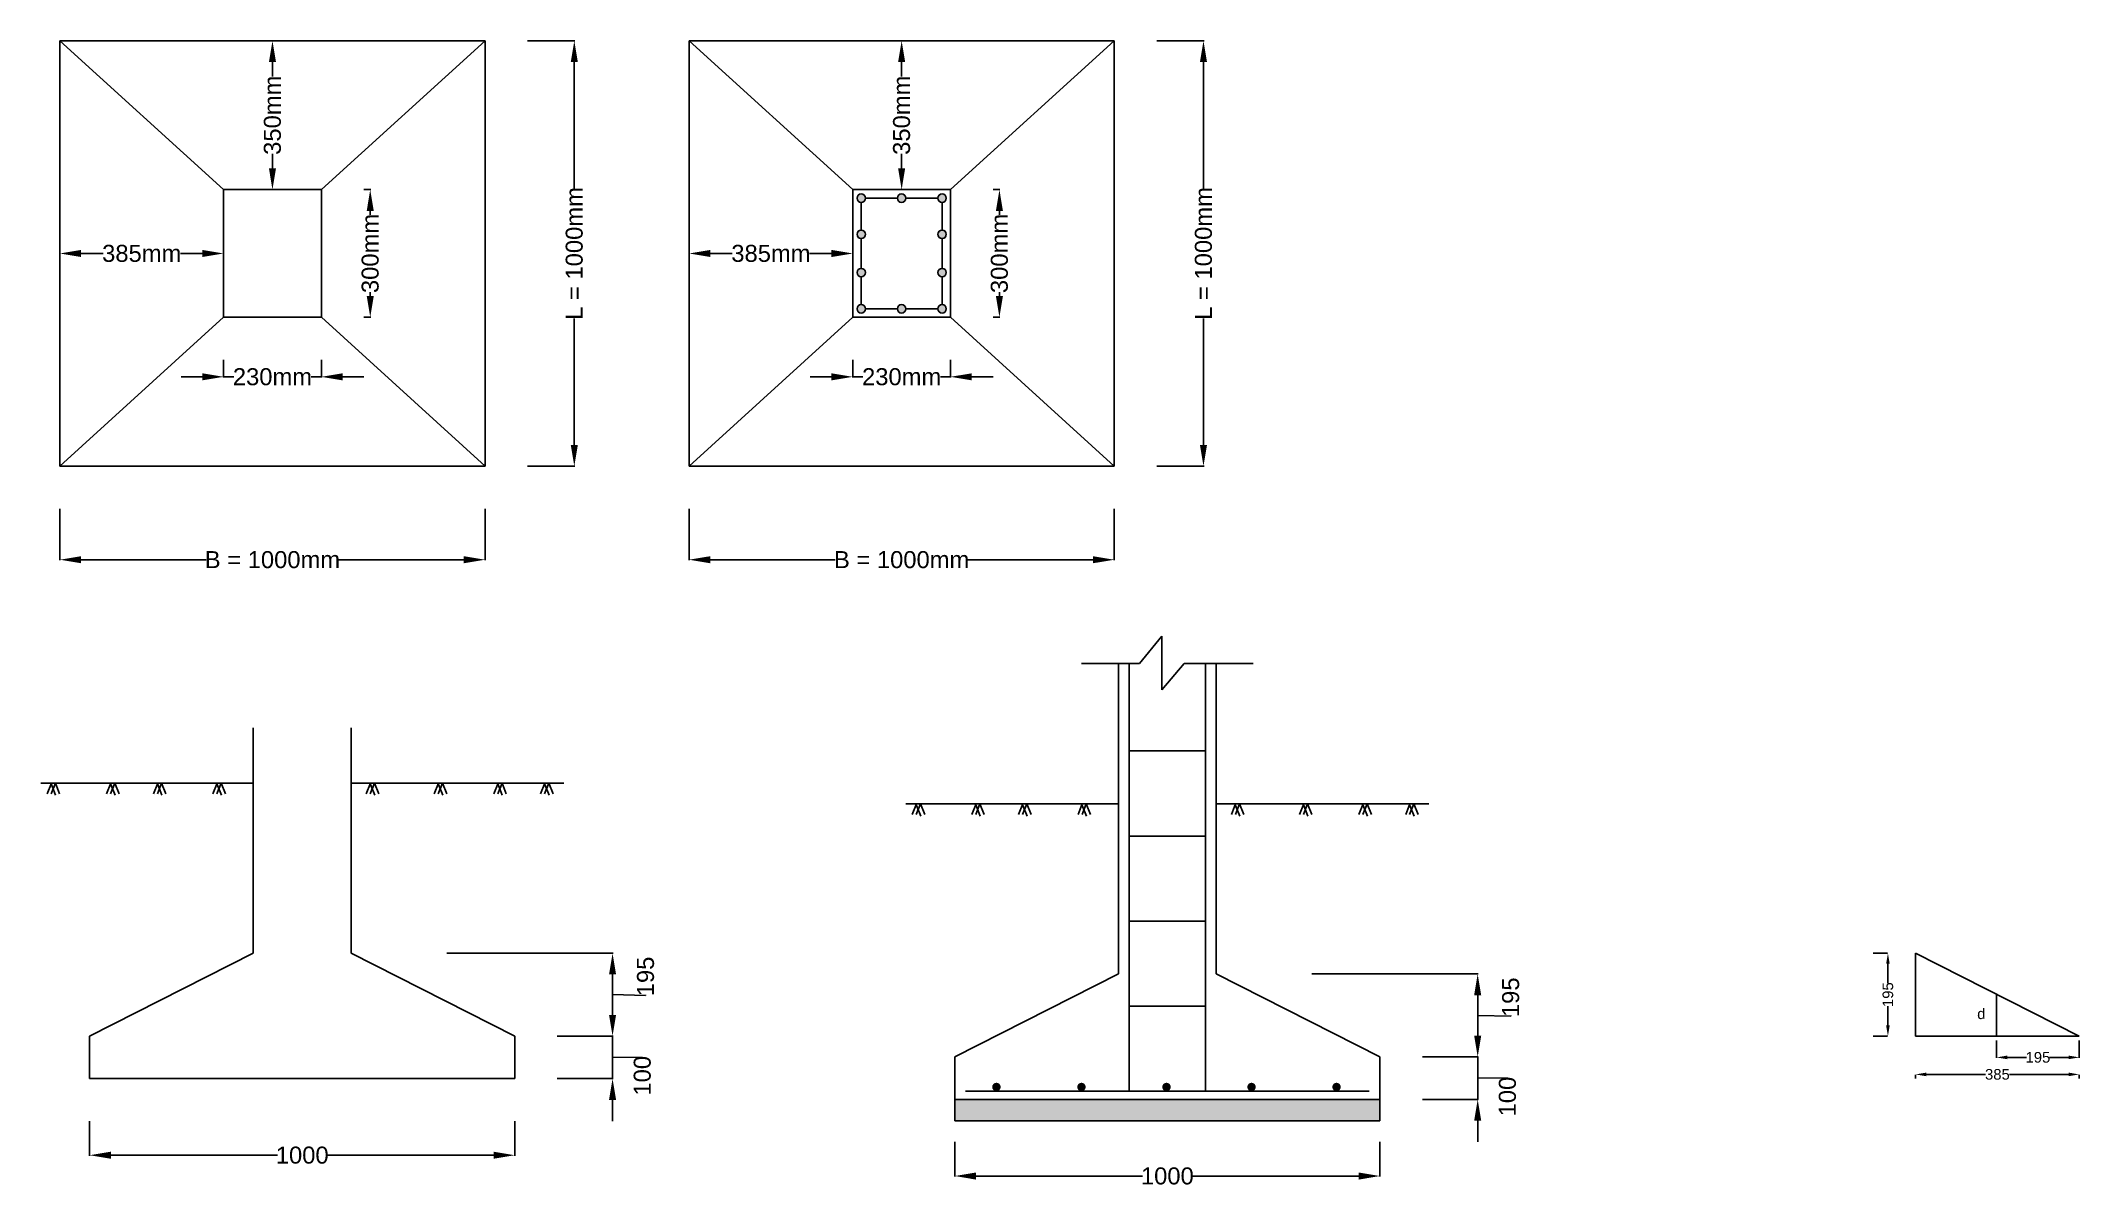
# Model space of a CAD drawing. Header units: millimetres. Extents: x 0 to 1679650, y -107560 to 692040.
# Drawn here: x 52495 to 57290, y 101275 to 103970 of the extents above; entities that cross this region are included whole.
import ezdxf

# ---------------------------------------------------------------- set-up
doc = ezdxf.new("R2010")
doc.units = ezdxf.units.MM
doc.styles.get("Standard").update_dxf_attribs({"font": 'arial.ttf'})
doc.dimstyles.new('ISO-25', dxfattribs={"dimtxt": 40, "dimasz": 50, "dimexe": 1.25, "dimexo": 100, "dimtad": 0, "dimdec": 0, "dimtxsty": 'Standard', "dimcen": 2.5, "dimadec": 0, "dimazin": 0, "dimtfac": 1, "dimtdec": 0, "dimtmove": 0, "dimatfit": 3, "dimfxl": 1, "dimarcsym": 0})

msp = doc.modelspace()

# ---------------------------------------------------------------- texts
msp.add_text('d', height=25, rotation=0.1756).set_placement((57050, 101670))

# ---------------------------------------------------------------- blocks, each defined once
blk = doc.blocks.new('*D166')
at = {"color": 0, "lineweight": -2, "transparency": 16777216}
for p, q in [((52610, 101430), (52610, 101348.8)), ((53610, 101430), (53610, 101348.8)), ((52660, 101350), (53051.6, 101350)), ((53560, 101350), (53168.4, 101350))]:
    blk.add_line(p, q, dxfattribs=at)
at = {"color": 0, "transparency": 16777216}
for points in [[(52660, 101358.3), (52660, 101341.7), (52610, 101350)], [(53560, 101358.3), (53560, 101341.7), (53610, 101350)]]:
    blk.add_solid(points, dxfattribs=at)
at = {"layer": 'Defpoints', "color": 0, "transparency": 16777216}
for p in [(52610, 101530), (53610, 101530), (53610, 101350)]:
    blk.add_point(p, dxfattribs=at)
at = {"color": 0, "transparency": 16777216, "insert": (53110, 101350), "char_height": 40, "attachment_point": 5}
blk.add_mtext('1000', dxfattribs=at)
blk = doc.blocks.new('*D167')
at = {"color": 0, "lineweight": -2, "transparency": 16777216}
for p, q in [((53840, 101680), (53840, 101730)), ((53710, 101630), (53841.3, 101630)), ((53840, 101530), (53840, 101630)), ((53840, 101530), (53840, 101630)), ((53840, 101580), (53910, 101580.9)), ((53910, 101580.9), (53910, 101579.7)), ((53710, 101530), (53841.3, 101530)), ((53840, 101480), (53840, 101430))]:
    blk.add_line(p, q, dxfattribs=at)
at = {"color": 0, "transparency": 16777216}
for points in [[(53831.7, 101680), (53848.3, 101680), (53840, 101630)], [(53831.7, 101480), (53848.3, 101480), (53840, 101530)]]:
    blk.add_solid(points, dxfattribs=at)
at = {"layer": 'Defpoints', "color": 0, "transparency": 16777216}
for p in [(53610, 101630), (53840, 101630), (53610, 101530)]:
    blk.add_point(p, dxfattribs=at)
at = {"color": 0, "transparency": 16777216, "insert": (53910, 101536.8), "char_height": 40, "attachment_point": 5, "rotation": 90}
blk.add_mtext('100', dxfattribs=at)
blk = doc.blocks.new('*D168')
at = {"color": 0, "lineweight": -2, "transparency": 16777216}
for p, q in [((53450, 101825), (53841.3, 101825)), ((53840, 101680), (53840, 101775)), ((53840, 101727.5), (53917.7, 101725.9)), ((53917.7, 101725.9), (53917.7, 101727.2)), ((53710, 101630), (53841.3, 101630))]:
    blk.add_line(p, q, dxfattribs=at)
at = {"color": 0, "transparency": 16777216}
for points in [[(53831.7, 101775), (53848.3, 101775), (53840, 101825)], [(53831.7, 101680), (53848.3, 101680), (53840, 101630)]]:
    blk.add_solid(points, dxfattribs=at)
at = {"layer": 'Defpoints', "color": 0, "transparency": 16777216}
for p in [(53350, 101825), (53840, 101825), (53610, 101630)]:
    blk.add_point(p, dxfattribs=at)
at = {"color": 0, "transparency": 16777216, "insert": (53917.7, 101770.3), "char_height": 40, "attachment_point": 5, "rotation": 90}
blk.add_mtext('195', dxfattribs=at)
blk = doc.blocks.new('*D169')
at = {"color": 0, "lineweight": -2, "transparency": 16777216}
for p, q in [((52540, 102870), (52540, 102748.8)), ((53540, 102870), (53540, 102748.8)), ((52590, 102750), (52884, 102750)), ((53490, 102750), (53196, 102750))]:
    blk.add_line(p, q, dxfattribs=at)
at = {"color": 0, "transparency": 16777216}
for points in [[(52590, 102758.3), (52590, 102741.7), (52540, 102750)], [(53490, 102758.3), (53490, 102741.7), (53540, 102750)]]:
    blk.add_solid(points, dxfattribs=at)
at = {"layer": 'Defpoints', "color": 0, "transparency": 16777216}
for p in [(52540, 102970), (53540, 102970), (53540, 102750)]:
    blk.add_point(p, dxfattribs=at)
at = {"color": 0, "transparency": 16777216, "insert": (53040, 102750), "char_height": 40, "attachment_point": 5}
blk.add_mtext('B = 1000mm', dxfattribs=at)
blk = doc.blocks.new('*D170')
at = {"color": 0, "lineweight": -2, "transparency": 16777216}
for p, q in [((53640, 103970), (53751.3, 103970)), ((53750, 103920), (53750, 103622.9)), ((53750, 103020), (53750, 103317.1)), ((53640, 102970), (53751.3, 102970))]:
    blk.add_line(p, q, dxfattribs=at)
at = {"color": 0, "transparency": 16777216}
for points in [[(53741.7, 103920), (53758.3, 103920), (53750, 103970)], [(53741.7, 103020), (53758.3, 103020), (53750, 102970)]]:
    blk.add_solid(points, dxfattribs=at)
at = {"layer": 'Defpoints', "color": 0, "transparency": 16777216}
for p in [(53540, 103970), (53750, 103970), (53540, 102970)]:
    blk.add_point(p, dxfattribs=at)
at = {"color": 0, "transparency": 16777216, "insert": (53750, 103470), "char_height": 40, "attachment_point": 5, "rotation": 90}
blk.add_mtext('L = 1000mm', dxfattribs=at)
blk = doc.blocks.new('*D171')
at = {"color": 0, "lineweight": -2, "transparency": 16777216}
for p, q in [((53255, 103620), (53271.3, 103620)), ((53270, 103570), (53270, 103560.8)), ((53270, 103370), (53270, 103379.2)), ((53255, 103320), (53271.3, 103320))]:
    blk.add_line(p, q, dxfattribs=at)
at = {"color": 0, "transparency": 16777216}
for points in [[(53261.7, 103570), (53278.3, 103570), (53270, 103620)], [(53261.7, 103370), (53278.3, 103370), (53270, 103320)]]:
    blk.add_solid(points, dxfattribs=at)
at = {"layer": 'Defpoints', "color": 0, "transparency": 16777216}
for p in [(53155, 103620), (53155, 103320), (53270, 103320)]:
    blk.add_point(p, dxfattribs=at)
at = {"color": 0, "transparency": 16777216, "insert": (53270, 103470), "char_height": 40, "attachment_point": 5, "rotation": 90}
blk.add_mtext('300mm', dxfattribs=at)
blk = doc.blocks.new('*D172')
at = {"color": 0, "lineweight": -2, "transparency": 16777216}
for p, q in [((52925, 103220), (52925, 103178.8)), ((53155, 103220), (53155, 103178.8)), ((52875, 103180), (52825, 103180)), ((52925, 103180), (52948.8, 103180)), ((53155, 103180), (53131.2, 103180)), ((53205, 103180), (53255, 103180))]:
    blk.add_line(p, q, dxfattribs=at)
at = {"color": 0, "transparency": 16777216}
for points in [[(52875, 103188.3), (52875, 103171.7), (52925, 103180)], [(53205, 103188.3), (53205, 103171.7), (53155, 103180)]]:
    blk.add_solid(points, dxfattribs=at)
at = {"layer": 'Defpoints', "color": 0, "transparency": 16777216}
for p in [(52925, 103320), (53155, 103320), (53155, 103180)]:
    blk.add_point(p, dxfattribs=at)
at = {"color": 0, "transparency": 16777216, "insert": (53040, 103180), "char_height": 40, "attachment_point": 5}
blk.add_mtext('230mm', dxfattribs=at)
blk = doc.blocks.new('*D173')
at = {"color": 0, "lineweight": -2, "transparency": 16777216}
for p, q in [((52540, 103570), (52540, 103471.2)), ((52925, 103570), (52925, 103471.2)), ((52590, 103470), (52641.7, 103470)), ((52875, 103470), (52823.3, 103470))]:
    blk.add_line(p, q, dxfattribs=at)
at = {"color": 0, "transparency": 16777216}
for points in [[(52590, 103478.3), (52590, 103461.7), (52540, 103470)], [(52875, 103478.3), (52875, 103461.7), (52925, 103470)]]:
    blk.add_solid(points, dxfattribs=at)
at = {"layer": 'Defpoints', "color": 0, "transparency": 16777216}
for p in [(52540, 103470), (52925, 103470), (52925, 103470)]:
    blk.add_point(p, dxfattribs=at)
at = {"color": 0, "transparency": 16777216, "insert": (52732.5, 103470), "char_height": 40, "attachment_point": 5}
blk.add_mtext('385mm', dxfattribs=at)
blk = doc.blocks.new('*D174')
at = {"color": 0, "lineweight": -2, "transparency": 16777216}
for p, q in [((53140, 103970), (53041.3, 103970)), ((53040, 103920), (53040, 103885.8)), ((53040, 103670), (53040, 103704.2)), ((53140, 103620), (53041.3, 103620))]:
    blk.add_line(p, q, dxfattribs=at)
at = {"color": 0, "transparency": 16777216}
for points in [[(53031.7, 103920), (53048.3, 103920), (53040, 103970)], [(53031.7, 103670), (53048.3, 103670), (53040, 103620)]]:
    blk.add_solid(points, dxfattribs=at)
at = {"layer": 'Defpoints', "color": 0, "transparency": 16777216}
for p in [(53040, 103970), (53040, 103970), (53040, 103620)]:
    blk.add_point(p, dxfattribs=at)
at = {"color": 0, "transparency": 16777216, "insert": (53040, 103795), "char_height": 40, "attachment_point": 5, "rotation": 90}
blk.add_mtext('350mm', dxfattribs=at)
blk = doc.blocks.new('*D175')
at = {"color": 0, "lineweight": -2, "transparency": 16777216}
for p, q in [((54020, 102870), (54020, 102748.8)), ((55020, 102870), (55020, 102748.8)), ((54070, 102750), (54364, 102750)), ((54970, 102750), (54676, 102750))]:
    blk.add_line(p, q, dxfattribs=at)
at = {"color": 0, "transparency": 16777216}
for points in [[(54070, 102758.3), (54070, 102741.7), (54020, 102750)], [(54970, 102758.3), (54970, 102741.7), (55020, 102750)]]:
    blk.add_solid(points, dxfattribs=at)
at = {"layer": 'Defpoints', "color": 0, "transparency": 16777216}
for p in [(54020, 102970), (55020, 102970), (55020, 102750)]:
    blk.add_point(p, dxfattribs=at)
at = {"color": 0, "transparency": 16777216, "insert": (54520, 102750), "char_height": 40, "attachment_point": 5}
blk.add_mtext('B = 1000mm', dxfattribs=at)
blk = doc.blocks.new('*D176')
at = {"color": 0, "lineweight": -2, "transparency": 16777216}
for p, q in [((55120, 103970), (55231.3, 103970)), ((55230, 103920), (55230, 103622.9)), ((55230, 103020), (55230, 103317.1)), ((55120, 102970), (55231.3, 102970))]:
    blk.add_line(p, q, dxfattribs=at)
at = {"color": 0, "transparency": 16777216}
for points in [[(55221.7, 103920), (55238.3, 103920), (55230, 103970)], [(55221.7, 103020), (55238.3, 103020), (55230, 102970)]]:
    blk.add_solid(points, dxfattribs=at)
at = {"layer": 'Defpoints', "color": 0, "transparency": 16777216}
for p in [(55020, 103970), (55230, 103970), (55020, 102970)]:
    blk.add_point(p, dxfattribs=at)
at = {"color": 0, "transparency": 16777216, "insert": (55230, 103470), "char_height": 40, "attachment_point": 5, "rotation": 90}
blk.add_mtext('L = 1000mm', dxfattribs=at)
blk = doc.blocks.new('*D177')
at = {"color": 0, "lineweight": -2, "transparency": 16777216}
for p, q in [((54735, 103620), (54751.3, 103620)), ((54750, 103570), (54750, 103560.8)), ((54750, 103370), (54750, 103379.2)), ((54735, 103320), (54751.3, 103320))]:
    blk.add_line(p, q, dxfattribs=at)
at = {"color": 0, "transparency": 16777216}
for points in [[(54741.7, 103570), (54758.3, 103570), (54750, 103620)], [(54741.7, 103370), (54758.3, 103370), (54750, 103320)]]:
    blk.add_solid(points, dxfattribs=at)
at = {"layer": 'Defpoints', "color": 0, "transparency": 16777216}
for p in [(54635, 103620), (54635, 103320), (54750, 103320)]:
    blk.add_point(p, dxfattribs=at)
at = {"color": 0, "transparency": 16777216, "insert": (54750, 103470), "char_height": 40, "attachment_point": 5, "rotation": 90}
blk.add_mtext('300mm', dxfattribs=at)
blk = doc.blocks.new('*D178')
at = {"color": 0, "lineweight": -2, "transparency": 16777216}
for p, q in [((54405, 103220), (54405, 103178.8)), ((54635, 103220), (54635, 103178.8)), ((54355, 103180), (54305, 103180)), ((54405, 103180), (54428.8, 103180)), ((54635, 103180), (54611.2, 103180)), ((54685, 103180), (54735, 103180))]:
    blk.add_line(p, q, dxfattribs=at)
at = {"color": 0, "transparency": 16777216}
for points in [[(54355, 103188.3), (54355, 103171.7), (54405, 103180)], [(54685, 103188.3), (54685, 103171.7), (54635, 103180)]]:
    blk.add_solid(points, dxfattribs=at)
at = {"layer": 'Defpoints', "color": 0, "transparency": 16777216}
for p in [(54405, 103320), (54635, 103320), (54635, 103180)]:
    blk.add_point(p, dxfattribs=at)
at = {"color": 0, "transparency": 16777216, "insert": (54520, 103180), "char_height": 40, "attachment_point": 5}
blk.add_mtext('230mm', dxfattribs=at)
blk = doc.blocks.new('*D180')
at = {"color": 0, "lineweight": -2, "transparency": 16777216}
for p, q in [((54020, 103570), (54020, 103471.2)), ((54405, 103570), (54405, 103471.2)), ((54070, 103470), (54121.7, 103470)), ((54355, 103470), (54303.3, 103470))]:
    blk.add_line(p, q, dxfattribs=at)
at = {"color": 0, "transparency": 16777216}
for points in [[(54070, 103478.3), (54070, 103461.7), (54020, 103470)], [(54355, 103478.3), (54355, 103461.7), (54405, 103470)]]:
    blk.add_solid(points, dxfattribs=at)
at = {"layer": 'Defpoints', "color": 0, "transparency": 16777216}
for p in [(54020, 103470), (54405, 103470), (54405, 103470)]:
    blk.add_point(p, dxfattribs=at)
at = {"color": 0, "transparency": 16777216, "insert": (54212.5, 103470), "char_height": 40, "attachment_point": 5}
blk.add_mtext('385mm', dxfattribs=at)
blk = doc.blocks.new('*D179')
at = {"color": 0, "lineweight": -2, "transparency": 16777216}
for p, q in [((54620, 103970), (54521.3, 103970)), ((54520, 103920), (54520, 103885.8)), ((54520, 103670), (54520, 103704.2)), ((54620, 103620), (54521.3, 103620))]:
    blk.add_line(p, q, dxfattribs=at)
at = {"color": 0, "transparency": 16777216}
for points in [[(54511.7, 103920), (54528.3, 103920), (54520, 103970)], [(54511.7, 103670), (54528.3, 103670), (54520, 103620)]]:
    blk.add_solid(points, dxfattribs=at)
at = {"layer": 'Defpoints', "color": 0, "transparency": 16777216}
for p in [(54520, 103970), (54520, 103970), (54520, 103620)]:
    blk.add_point(p, dxfattribs=at)
at = {"color": 0, "transparency": 16777216, "insert": (54520, 103795), "char_height": 40, "attachment_point": 5, "rotation": 90}
blk.add_mtext('350mm', dxfattribs=at)
blk = doc.blocks.new('*D181')
at = {"color": 0, "lineweight": -2, "transparency": 16777216}
for p, q in [((54645, 101381.1), (54645, 101299.8)), ((55645, 101381.1), (55645, 101299.8)), ((54695, 101301.1), (55086.6, 101301.1)), ((55595, 101301.1), (55203.4, 101301.1))]:
    blk.add_line(p, q, dxfattribs=at)
at = {"color": 0, "transparency": 16777216}
for points in [[(54695, 101309.4), (54695, 101292.7), (54645, 101301.1)], [(55595, 101309.4), (55595, 101292.7), (55645, 101301.1)]]:
    blk.add_solid(points, dxfattribs=at)
at = {"layer": 'Defpoints', "color": 0, "transparency": 16777216}
for p in [(54645, 101481.1), (55645, 101481.1), (55645, 101301.1)]:
    blk.add_point(p, dxfattribs=at)
at = {"color": 0, "transparency": 16777216, "insert": (55145, 101301.1), "char_height": 40, "attachment_point": 5}
blk.add_mtext('1000', dxfattribs=at)
blk = doc.blocks.new('*D182')
at = {"color": 0, "lineweight": -2, "transparency": 16777216}
for p, q in [((55875, 101631.1), (55875, 101681.1)), ((55745, 101581.1), (55876.3, 101581.1)), ((55875, 101481.1), (55875, 101581.1)), ((55875, 101481.1), (55875, 101581.1)), ((55875, 101531.1), (55945, 101532)), ((55945, 101532), (55945, 101530.7)), ((55745, 101481.1), (55876.3, 101481.1)), ((55875, 101431.1), (55875, 101381.1))]:
    blk.add_line(p, q, dxfattribs=at)
at = {"color": 0, "transparency": 16777216}
for points in [[(55866.7, 101631.1), (55883.3, 101631.1), (55875, 101581.1)], [(55866.7, 101431.1), (55883.3, 101431.1), (55875, 101481.1)]]:
    blk.add_solid(points, dxfattribs=at)
at = {"layer": 'Defpoints', "color": 0, "transparency": 16777216}
for p in [(55645, 101581.1), (55875, 101581.1), (55645, 101481.1)]:
    blk.add_point(p, dxfattribs=at)
at = {"color": 0, "transparency": 16777216, "insert": (55945, 101487.9), "char_height": 40, "attachment_point": 5, "rotation": 90}
blk.add_mtext('100', dxfattribs=at)
blk = doc.blocks.new('*D183')
at = {"color": 0, "lineweight": -2, "transparency": 16777216}
for p, q in [((55485, 101776.1), (55876.3, 101776.1)), ((55875, 101631.1), (55875, 101726.1)), ((55875, 101678.6), (55952.7, 101677)), ((55952.7, 101677), (55952.7, 101678.2)), ((55745, 101581.1), (55876.3, 101581.1))]:
    blk.add_line(p, q, dxfattribs=at)
at = {"color": 0, "transparency": 16777216}
for points in [[(55866.7, 101726.1), (55883.3, 101726.1), (55875, 101776.1)], [(55866.7, 101631.1), (55883.3, 101631.1), (55875, 101581.1)]]:
    blk.add_solid(points, dxfattribs=at)
at = {"layer": 'Defpoints', "color": 0, "transparency": 16777216}
for p in [(55385, 101776.1), (55875, 101776.1), (55645, 101581.1)]:
    blk.add_point(p, dxfattribs=at)
at = {"color": 0, "transparency": 16777216, "insert": (55952.7, 101721.3), "char_height": 40, "attachment_point": 5, "rotation": 90}
blk.add_mtext('195', dxfattribs=at)
blk = doc.blocks.new('*D184')
at = {"color": 0, "lineweight": -2, "transparency": 16777216}
for p, q in [((56905, 101530), (56905, 101538.8)), ((56930, 101540), (57069.2, 101540)), ((57265, 101540), (57125.8, 101540)), ((57290, 101530), (57290, 101538.8))]:
    blk.add_line(p, q, dxfattribs=at)
at = {"color": 0, "transparency": 16777216}
for points in [[(56930, 101544.2), (56930, 101535.8), (56905, 101540)], [(57265, 101544.2), (57265, 101535.8), (57290, 101540)]]:
    blk.add_solid(points, dxfattribs=at)
at = {"layer": 'Defpoints', "color": 0, "transparency": 16777216}
for p in [(56905, 101630), (57290, 101630), (57290, 101540)]:
    blk.add_point(p, dxfattribs=at)
at = {"color": 0, "transparency": 16777216, "insert": (57097.5, 101540), "char_height": 25, "attachment_point": 5}
blk.add_mtext('385', dxfattribs=at)
blk = doc.blocks.new('*D185')
at = {"color": 0, "lineweight": -2, "transparency": 16777216}
for p, q in [((57095.5, 101620), (57095.5, 101578.8)), ((57290, 101620), (57290, 101578.8)), ((57120.5, 101580), (57165.6, 101580)), ((57265, 101580), (57219.9, 101580))]:
    blk.add_line(p, q, dxfattribs=at)
at = {"color": 0, "transparency": 16777216}
for points in [[(57120.5, 101584.2), (57120.5, 101575.8), (57095.5, 101580)], [(57265, 101584.2), (57265, 101575.8), (57290, 101580)]]:
    blk.add_solid(points, dxfattribs=at)
at = {"layer": 'Defpoints', "color": 0, "transparency": 16777216}
for p in [(57095.5, 101630), (57290, 101630), (57290, 101580)]:
    blk.add_point(p, dxfattribs=at)
at = {"color": 0, "transparency": 16777216, "insert": (57192.8, 101580), "char_height": 25, "attachment_point": 5}
blk.add_mtext('195', dxfattribs=at)
blk = doc.blocks.new('*D186')
at = {"color": 0, "lineweight": -2, "transparency": 16777216}
for p, q in [((56805, 101825), (56838.8, 101825)), ((56840, 101800), (56840, 101754.7)), ((56840, 101655), (56840, 101700.3)), ((56805, 101630), (56838.8, 101630))]:
    blk.add_line(p, q, dxfattribs=at)
at = {"color": 0, "transparency": 16777216}
for points in [[(56835.8, 101800), (56844.2, 101800), (56840, 101825)], [(56835.8, 101655), (56844.2, 101655), (56840, 101630)]]:
    blk.add_solid(points, dxfattribs=at)
at = {"layer": 'Defpoints', "color": 0, "transparency": 16777216}
for p in [(56905, 101825), (56840, 101630), (56905, 101630)]:
    blk.add_point(p, dxfattribs=at)
at = {"color": 0, "transparency": 16777216, "insert": (56840, 101727.5), "char_height": 25, "attachment_point": 5, "rotation": 90}
blk.add_mtext('195', dxfattribs=at)

# ---------------------------------------------------------------- dimensions: what is measured, and where the dimension line sits
for base, p1, p2, picture, middle in [((53040, 103970), (53040, 103620), (53040, 103970), '*D174', (53040, 103795)), ((54520, 103970), (54520, 103620), (54520, 103970), '*D179', (54520, 103795))]:
    dim = msp.add_linear_dim(base=base, p1=p1, p2=p2, angle=90, text='<>mm', dimstyle='ISO-25')
    dim.commit()
    dim.dimension.update_dxf_attribs({"geometry": picture, "text_midpoint": middle})
for base, p1, p2, text, picture, middle in [((53750, 103970), (53540, 102970), (53540, 103970), 'L = <>mm', '*D170', (53750, 103470)), ((55230, 103970), (55020, 102970), (55020, 103970), 'L = <>mm', '*D176', (55230, 103470)), ((53270, 103320), (53155, 103620), (53155, 103320), '<>mm', '*D171', (53270, 103470)), ((54750, 103320), (54635, 103620), (54635, 103320), '<>mm', '*D177', (54750, 103470))]:
    dim = msp.add_linear_dim(base=base, p1=p1, p2=p2, angle=90, text=text, dimstyle='ISO-25', override={"dimtxt": 40, "dimasz": 50})
    dim.commit()
    dim.dimension.update_dxf_attribs({"geometry": picture, "text_midpoint": middle})
for base, p1, p2, picture, middle in [((52925, 103470), (52540, 103470), (52925, 103470), '*D173', (52732.5, 103470)), ((54405, 103470), (54020, 103470), (54405, 103470), '*D180', (54212.5, 103470))]:
    dim = msp.add_linear_dim(base=base, p1=p1, p2=p2, text='<>mm', dimstyle='ISO-25')
    dim.commit()
    dim.dimension.update_dxf_attribs({"geometry": picture, "text_midpoint": middle})
for base, p1, p2, text, picture, middle in [((53155, 103180), (52925, 103320), (53155, 103320), '230mm', '*D172', (53040, 103180)), ((54635, 103180), (54405, 103320), (54635, 103320), '230mm', '*D178', (54520, 103180)), ((53540, 102750), (52540, 102970), (53540, 102970), 'B = <>mm', '*D169', (53040, 102750)), ((55020, 102750), (54020, 102970), (55020, 102970), 'B = <>mm', '*D175', (54520, 102750))]:
    dim = msp.add_linear_dim(base=base, p1=p1, p2=p2, text=text, dimstyle='ISO-25', override={"dimtxt": 40, "dimasz": 50})
    dim.commit()
    dim.dimension.update_dxf_attribs({"geometry": picture, "text_midpoint": middle})
for base, p1, p2, picture, middle in [((53840, 101825), (53610, 101630), (53350, 101825), '*D168', (53917.7, 101727.8)), ((55875, 101776.1), (55645, 101581.1), (55385, 101776.1), '*D183', (55952.7, 101678.9)), ((53840, 101630), (53610, 101530), (53610, 101630), '*D167', (53910, 101579.1)), ((55875, 101581.1), (55645, 101481.1), (55645, 101581.1), '*D182', (55945, 101530.1))]:
    dim = msp.add_linear_dim(base=base, p1=p1, p2=p2, angle=90, dimstyle='ISO-25', override={"dimtmove": 1})
    dim.commit()
    dim.dimension.update_dxf_attribs({"geometry": picture, "text_midpoint": middle, "dimtype": 160})
dim = msp.add_linear_dim(base=(56840, 101630), p1=(56905, 101825), p2=(56905, 101630), angle=90, dimstyle='ISO-25', override={"dimtxt": 25, "dimasz": 25})
dim.commit()
dim.dimension.update_dxf_attribs({"geometry": '*D186', "text_midpoint": (56840, 101727.5)})
for base, p1, override, picture, middle in [((57290, 101540), (56905, 101630), {"dimtxt": 25, "dimasz": 25}, '*D184', (57097.5, 101540)), ((57290, 101580), (57095.5, 101630), {"dimtxt": 25, "dimasz": 25, "dimexo": 10}, '*D185', (57192.75, 101580))]:
    dim = msp.add_linear_dim(base=base, p1=p1, p2=(57290, 101630), dimstyle='ISO-25', override=override)
    dim.commit()
    dim.dimension.update_dxf_attribs({"geometry": picture, "text_midpoint": middle})
for base, p1, p2, picture, middle in [((53610, 101350), (52610, 101530), (53610, 101530), '*D166', (53110, 101350)), ((55645, 101301.1), (54645, 101481.1), (55645, 101481.1), '*D181', (55145, 101301.1))]:
    dim = msp.add_linear_dim(base=base, p1=p1, p2=p2, dimstyle='ISO-25')
    dim.commit()
    dim.dimension.update_dxf_attribs({"geometry": picture, "text_midpoint": middle})

# ---------------------------------------------------------------- hatches: boundary and pattern name
h = msp.add_hatch(color=256)
h.dxf.hatch_style = 1
h.paths.add_polyline_path([(54435, 103600, 1), (54415, 103600, 1)])
h.paths.add_polyline_path([(54415, 103515, 1), (54435, 103515, 1)])
h.paths.add_polyline_path([(54415, 103425, 1), (54435, 103425, 1)])
h.paths.add_polyline_path([(54435, 103340, 1), (54415, 103340, 1)])
h.paths.add_polyline_path([(54530, 103340, 1), (54510, 103340, 1)])
h.paths.add_polyline_path([(54605, 103340, 1), (54625, 103340, 1)])
h.paths.add_polyline_path([(54625, 103425, 1), (54605, 103425, 1)])
h.paths.add_polyline_path([(54625, 103515, 1), (54605, 103515, 1)])
h.paths.add_polyline_path([(54605, 103600, 1), (54625, 103600, 1)])
h.paths.add_polyline_path([(54530, 103600, 1), (54510, 103600, 1)])
h = msp.add_hatch(color=256)
h.dxf.hatch_style = 1
h.paths.add_polyline_path([(54753, 101510.4, 1), (54733, 101510.4, 1)])
h = msp.add_hatch(color=256)
h.dxf.hatch_style = 1
h.paths.add_polyline_path([(54953, 101510.4, 1), (54933, 101510.4, 1)])
h = msp.add_hatch(color=256)
h.dxf.hatch_style = 1
h.paths.add_polyline_path([(55153, 101510.4, 1), (55133, 101510.4, 1)])
h = msp.add_hatch(color=256)
h.dxf.hatch_style = 1
h.paths.add_polyline_path([(55353, 101510.4, 1), (55333, 101510.4, 1)])
h = msp.add_hatch(color=256)
h.dxf.hatch_style = 1
h.paths.add_polyline_path([(55553, 101510.4, 1), (55533, 101510.4, 1)])
h = msp.add_hatch()
h.set_pattern_fill('AR-CONC', color=256, scale=0.2)
h.set_pattern_definition([(50, (-89886.19, 9755.98), (36.436934, -3.187817), [3.81, -41.91]), (355, (-89886.19, 9755.98), (-7.048684, 38.211369), [3.048, -33.528117]), (100.451445, (-89883.155, 9755.714), (29.3882494, 35.0235504), [3.238002, -35.618049]), (46.1842, (-89886.19, 9766.14), (54.215808, -8.408466), [5.715, -62.865]), (96.635558, (-89881.674, 9765.44), (47.480827, 49.485225), [4.857005, -53.427122]), (351.18415, (-89886.19, 9766.14), (47.480827, 49.485225), [4.571993, -50.291946]), (21, (-89881.11, 9763.6), (30.322878, -20.4530396), [3.81, -41.91]), (326, (-89881.11, 9763.6), (12.360406, 36.837593), [3.048, -33.528]), (71.451445, (-89878.585, 9761.895), (42.683284, 16.384554), [3.238002, -35.6179875]), (37.5, (-89886.191, 9755.979), (0.61772065, 16.9110078), [0, -33.1216, 0, -34.036, 0, -33.655]), (7.5, (-89886.191, 9755.98), (13.3639325, 20.036115), [0, -19.4056, 0, -32.3596, 0, -12.827]), (327.5, (-89897.52, 9755.979), (27.118119, -1.1457488), [0, -12.7, 0, -39.624, 0, -52.578]), (317.5, (-89902.6, 9755.98), (29.6258363, 5.0852982), [0, -16.51, 0, -26.3144, 0, -37.338])])
h.paths.add_polyline_path([(55645, 101481.1), (54645, 101481.1), (54645, 101431.1), (55645, 101431.1)])

# ---------------------------------------------------------------- linework, layer by layer
for p, q in [((52540, 103970), (53540, 103970)), ((52540, 102970), (52540, 103970)), ((52925, 103620), (52540, 103970)), ((53155, 103620), (53540, 103970)), ((53540, 103970), (53540, 102970)), ((54020, 103970), (55020, 103970)), ((54020, 102970), (54020, 103970)), ((54405, 103620), (54020, 103970)), ((54635, 103620), (55020, 103970)), ((55020, 103970), (55020, 102970)), ((52925, 103620), (53155, 103620)), ((52925, 103620), (52925, 103320)), ((53155, 103620), (53155, 103320)), ((54405, 103620), (54635, 103620)), ((54405, 103620), (54405, 103320)), ((54635, 103620), (54635, 103320)), ((54425, 103590), (54425, 103525)), ((54435, 103600), (54510, 103600)), ((54530, 103600), (54605, 103600)), ((54615, 103590), (54615, 103525)), ((54425, 103505), (54425, 103435)), ((54615, 103505), (54615, 103435)), ((54425, 103435), (54425, 103470)), ((54425, 103415), (54425, 103350)), ((54615, 103415), (54615, 103350)), ((54435, 103340), (54510, 103340)), ((54530, 103340), (54605, 103340)), ((52925, 103320), (52540, 102970)), ((52925, 103320), (53155, 103320)), ((53155, 103320), (53540, 102970)), ((54405, 103320), (54020, 102970)), ((54405, 103320), (54635, 103320)), ((54635, 103320), (55020, 102970)), ((53540, 102970), (52540, 102970)), ((55020, 102970), (54020, 102970)), ((55079.3, 102506.1), (55131.9, 102570)), ((55131.9, 102506.1), (55131.9, 102570)), ((55079.3, 102506.1), (54943.3, 102506.1)), ((55030, 101776.1), (55030, 102506.1)), ((55055, 101500.4), (55055, 102506.1)), ((55131.9, 102506.1), (55131.9, 102443.9)), ((55184.4, 102506.1), (55131.9, 102443.9)), ((55184.4, 102506.1), (55347, 102506.1)), ((55235, 101500.4), (55235, 102506.1)), ((55260, 101776.1), (55260, 102506.1)), ((52995, 101825), (52995, 102355)), ((53225, 101825), (53225, 102355)), ((55055, 102300.4), (55235, 102300.4)), ((52995, 102225), (52495, 102225)), ((52520, 102225), (52510, 102200)), ((52529.3, 102225), (52519.3, 102200)), ((52530, 102196.3), (52520, 102221.3)), ((52539.3, 102200), (52529.3, 102225)), ((52660, 102225), (52650, 102200)), ((52669.3, 102225), (52659.3, 102200)), ((52670, 102196.3), (52660, 102221.3)), ((52679.3, 102200), (52669.3, 102225)), ((52770, 102225), (52760, 102200)), ((52779.3, 102225), (52769.3, 102200)), ((52780, 102196.3), (52770, 102221.3)), ((52789.3, 102200), (52779.3, 102225)), ((52910, 102225), (52900, 102200)), ((52919.3, 102225), (52909.3, 102200)), ((52920, 102196.3), (52910, 102221.3)), ((52929.3, 102200), (52919.3, 102225)), ((53725, 102225), (53225, 102225)), ((53270.7, 102225), (53260.7, 102200)), ((53280, 102225), (53270, 102200)), ((53280.7, 102196.3), (53270.7, 102221.3)), ((53290, 102200), (53280, 102225)), ((53430.7, 102225), (53420.7, 102200)), ((53440, 102225), (53430, 102200)), ((53440.7, 102196.3), (53430.7, 102221.3)), ((53450, 102200), (53440, 102225)), ((53570.7, 102225), (53560.7, 102200)), ((53580, 102225), (53570, 102200)), ((53580.7, 102196.3), (53570.7, 102221.3)), ((53590, 102200), (53580, 102225)), ((53680.7, 102225), (53670.7, 102200)), ((53690, 102225), (53680, 102200)), ((53690.7, 102196.3), (53680.7, 102221.3)), ((53700, 102200), (53690, 102225)), ((55030, 102176.1), (54530, 102176.1)), ((54555, 102176.1), (54545, 102151.1)), ((54564.3, 102176.1), (54554.3, 102151.1)), ((54565, 102147.3), (54555, 102172.3)), ((54574.3, 102151.1), (54564.3, 102176.1)), ((54695, 102176.1), (54685, 102151.1)), ((54704.3, 102176.1), (54694.3, 102151.1)), ((54705, 102147.3), (54695, 102172.3)), ((54714.3, 102151.1), (54704.3, 102176.1)), ((54805, 102176.1), (54795, 102151.1)), ((54814.3, 102176.1), (54804.3, 102151.1)), ((54815, 102147.3), (54805, 102172.3)), ((54824.3, 102151.1), (54814.3, 102176.1)), ((54945, 102176.1), (54935, 102151.1)), ((54954.3, 102176.1), (54944.3, 102151.1)), ((54955, 102147.3), (54945, 102172.3)), ((54964.3, 102151.1), (54954.3, 102176.1)), ((55760, 102176.1), (55260, 102176.1)), ((55305.7, 102176.1), (55295.7, 102151.1)), ((55315, 102176.1), (55305, 102151.1)), ((55315.7, 102147.3), (55305.7, 102172.3)), ((55325, 102151.1), (55315, 102176.1)), ((55465.7, 102176.1), (55455.7, 102151.1)), ((55475, 102176.1), (55465, 102151.1)), ((55475.7, 102147.3), (55465.7, 102172.3)), ((55485, 102151.1), (55475, 102176.1)), ((55605.7, 102176.1), (55595.7, 102151.1)), ((55615, 102176.1), (55605, 102151.1)), ((55615.7, 102147.3), (55605.7, 102172.3)), ((55625, 102151.1), (55615, 102176.1)), ((55715.7, 102176.1), (55705.7, 102151.1)), ((55725, 102176.1), (55715, 102151.1)), ((55725.7, 102147.3), (55715.7, 102172.3)), ((55735, 102151.1), (55725, 102176.1)), ((55055, 102100.4), (55235, 102100.4)), ((55055, 101900.4), (55235, 101900.4)), ((52610, 101630), (52995, 101825)), ((53225, 101825), (53610, 101630)), ((56905, 101825), (57290, 101630)), ((56905, 101825), (56905, 101630)), ((54645, 101581.1), (55030, 101776.1)), ((55260, 101776.1), (55645, 101581.1)), ((57095.5, 101728.5), (57095.5, 101630)), ((55055, 101700.4), (55235, 101700.4)), ((52610, 101530), (52610, 101630)), ((53610, 101530), (53610, 101630)), ((57290, 101630), (56905, 101630)), ((54645, 101481.1), (54645, 101581.1)), ((55645, 101481.1), (55645, 101581.1)), ((52610, 101530), (53610, 101530)), ((54645, 101481.1), (55645, 101481.1)), ((54645, 101431.1), (54645, 101481.1)), ((54670, 101500.4), (55620, 101500.4)), ((55645, 101431.1), (55645, 101481.1)), ((54645, 101431.1), (55645, 101431.1))]:
    msp.add_line(p, q)
for centre in [(54425, 103600), (54520, 103600), (54615, 103600), (54425, 103515), (54615, 103515), (54425, 103425), (54615, 103425), (54425, 103340), (54520, 103340), (54615, 103340)]:
    msp.add_circle(centre, 10)

msp.set_redraw_order([(e.dxf.handle, doc.entitydb.next_handle()) for e in msp.query("TEXT MTEXT ATTDEF DIMENSION ARC_DIMENSION")])  # texts and dimensions are drawn at this point

doc.saveas('drawing.dxf')
